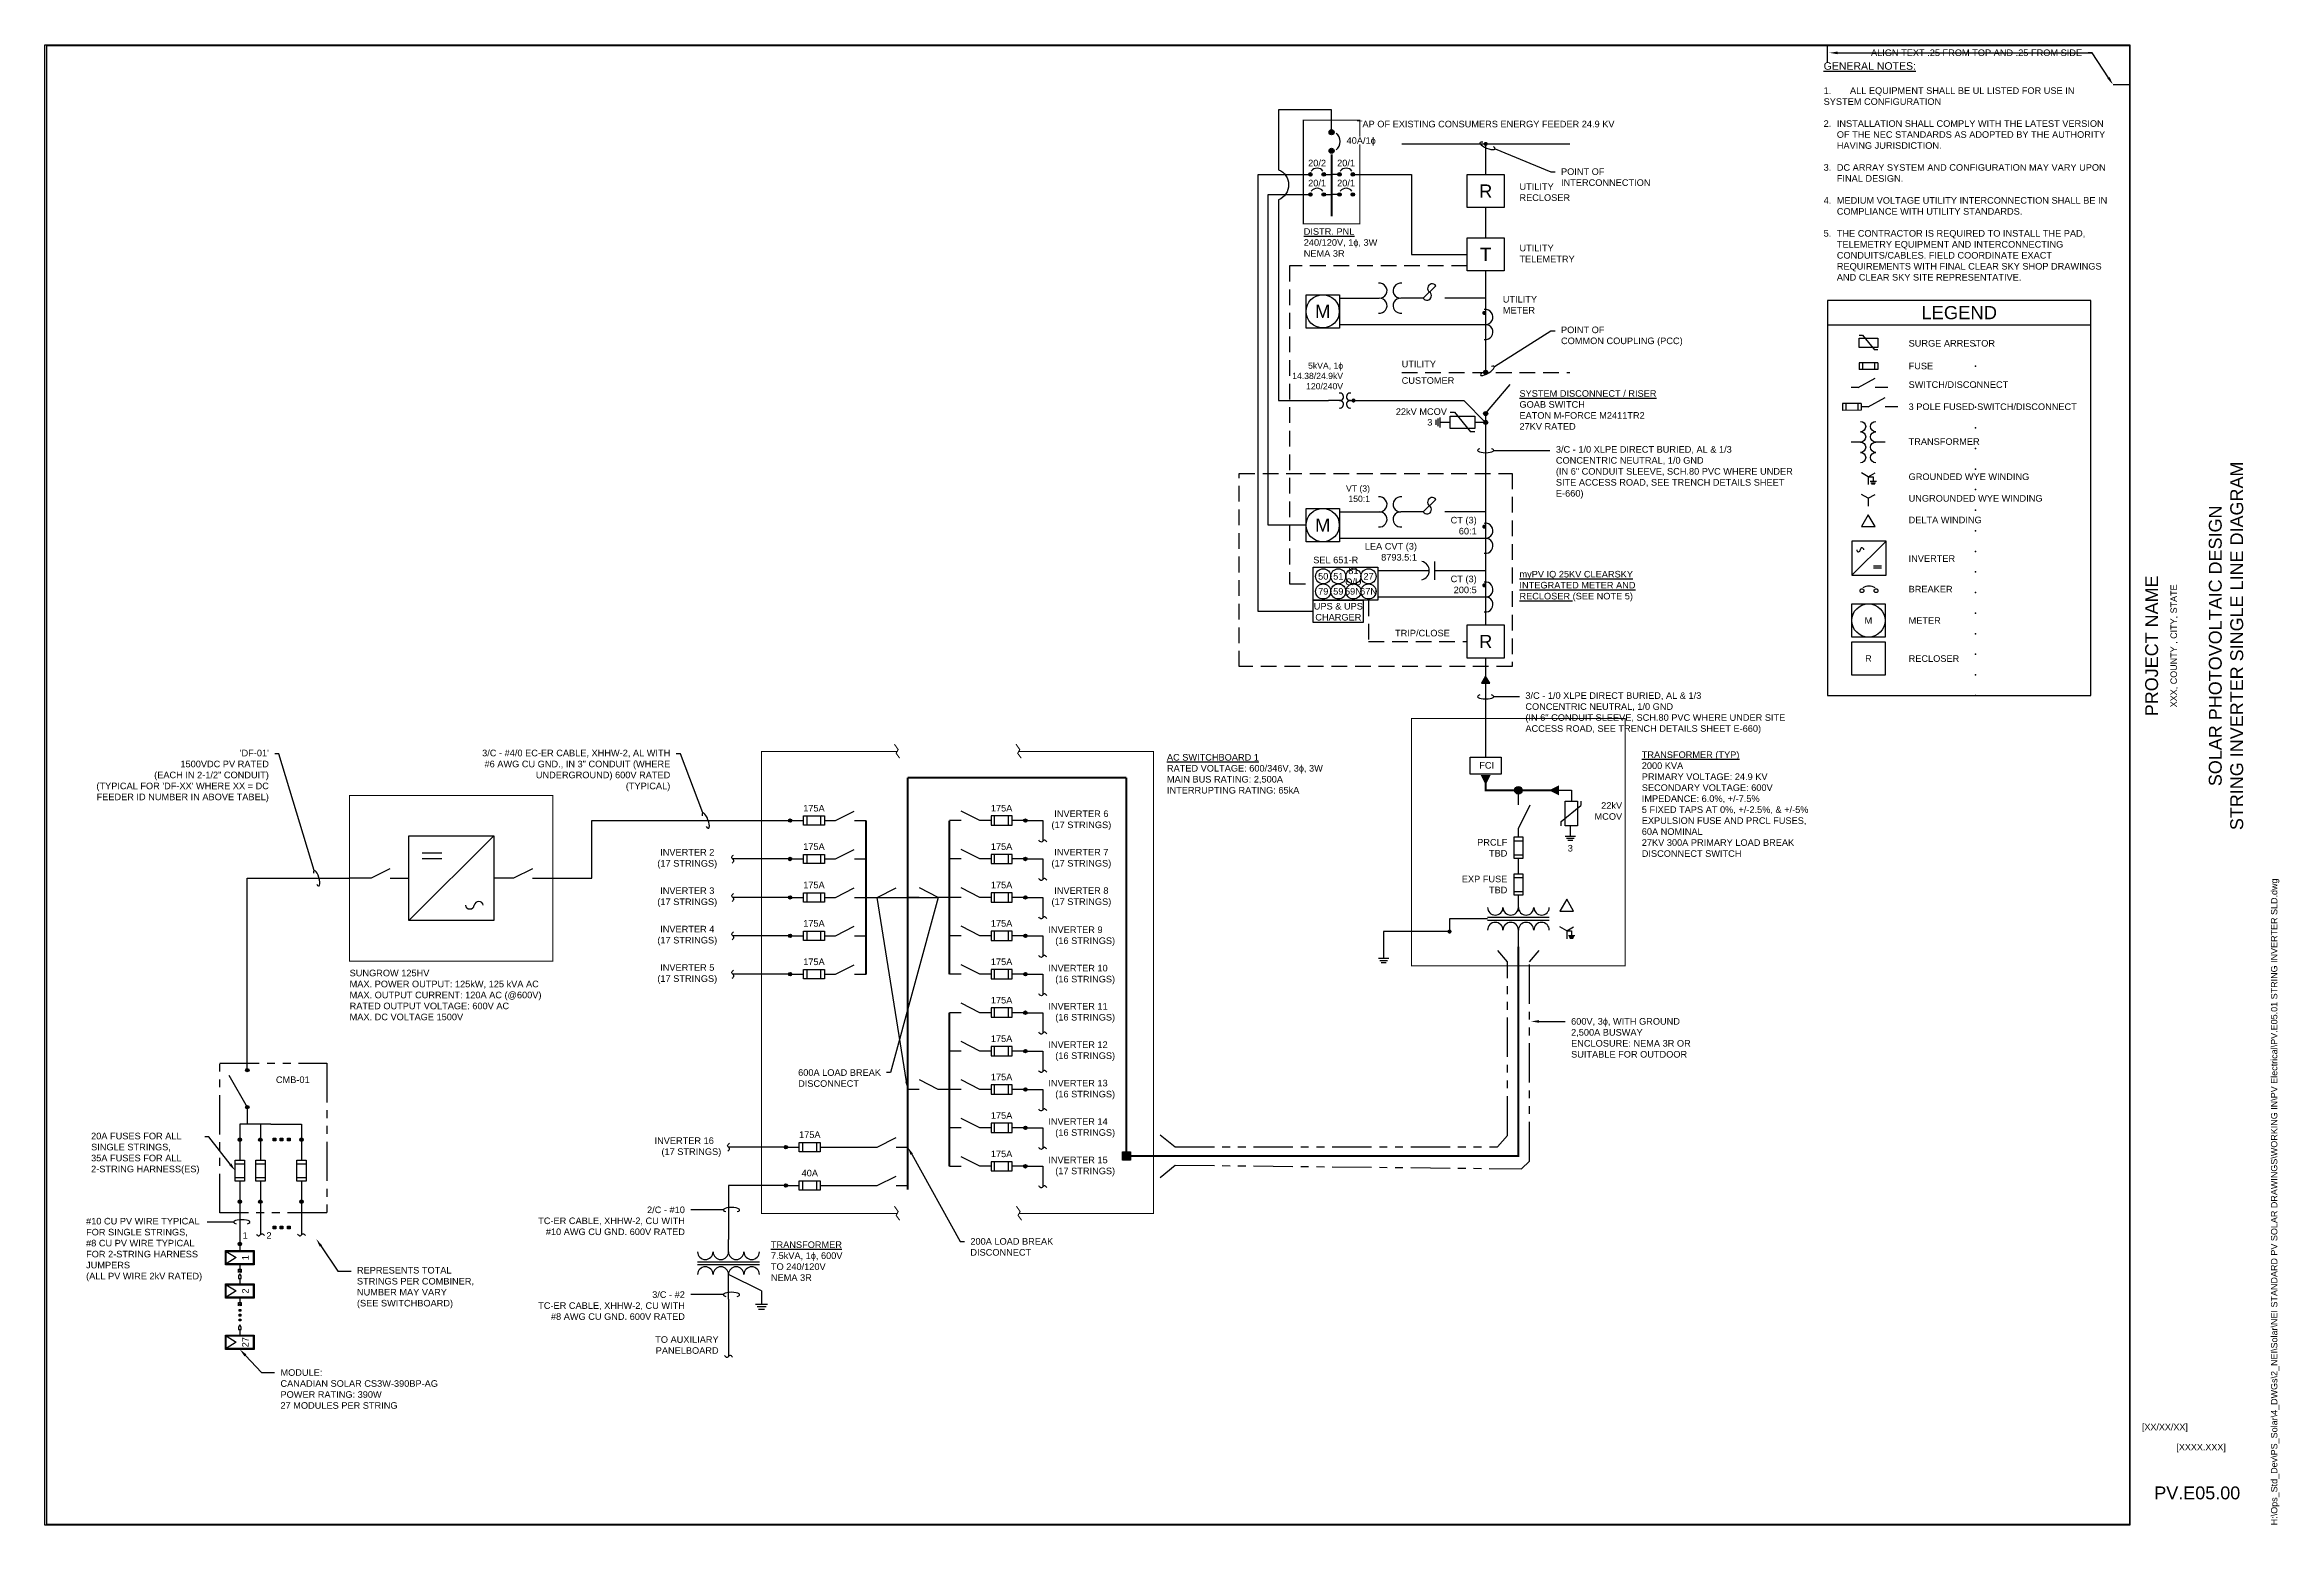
# Paper-space layout 'PV.E05.01 STRING INVERTER SLD' of a CAD drawing. Extents: x 0 to 34.7, y 0 to 23.
# The model-space entities are those that its viewports show. They can reach past a viewport. Long polylines and large blocks are cut down to what shows.
import ezdxf
from ezdxf import colors
from ezdxf.entities.mleader import LeaderData, LeaderLine
from ezdxf.enums import TextEntityAlignment as Align
from ezdxf.math import Vec2, Vec3

# ---------------------------------------------------------------- set-up
doc = ezdxf.new("R2010")
doc.units = 0
doc.header["$MEASUREMENT"] = 0
doc.linetypes.add('DASHED2', pattern=[0.375, 0.25, -0.125])
doc.linetypes.add('PHANTOM2', pattern=[1.25, 0.625, -0.125, 0.125, -0.125, 0.125, -0.125])
for name, color, linetype in [('E-1LIN', 4, 'Continuous'), ('E-1LIN-CABL-OH', 4, 'Continuous'), ('E-1LIN-DC-FUSE-355', 170, 'Continuous'), ('E-1LIN-EQPM-COMB-ENCL', 8, 'PHANTOM2'), ('E-1LIN-EQPM-ENCL', 8, 'PHANTOM2'), ('E-1LIN-FUSE', 170, 'Continuous'), ('E-ARRAY-MODULE', 170, 'Continuous'), ('E-TEXT', 7, 'Continuous'), ('G-ANNO-TEXT', 1, 'Continuous'), ('G-ANNO-TTBL', 1, 'Continuous'), ('G-ANNO-TTLB', 165, 'Continuous')]:
    doc.layers.add(name, color=color, linetype=linetype)
doc.layers.add('G-NPLT', color=67, linetype='Continuous', plot=False)
doc.layers.add('VP', color=31, linetype='Continuous', plot=False)
doc.styles.add('NEI-A', font='arial.ttf')

psp = doc.layouts.new('PV.E05.01 STRING INVERTER SLD')

# ---------------------------------------------------------------- texts
at = {"layer": 'G-ANNO-TTBL', "style": 'NEI-A'}
psp.add_text('XXX, COUNTY , CITY, STATE', height=0.1, rotation=90, dxfattribs=at).set_placement((33.097, 13.668), align=Align.MIDDLE)
at = {"layer": 'G-ANNO-TTBL', "char_height": 0.2, "attachment_point": 5, "rotation": 90, "style": 'NEI-A'}
for s, insert in [('SOLAR PHOTOVOLTAIC DESIGN\\PSTRING INVERTER SINGLE LINE DIAGRAM', (33.903, 13.668)), ('PROJECT NAME', (32.747, 13.668))]:
    psp.add_mtext_dynamic_manual_height_columns(s, width=7.8846, gutter_width=0.5, heights=[0], dxfattribs=dict(at, insert=insert))
at = {"layer": 'G-ANNO-TTBL', "style": 'NEI-A'}
for s, width, insert, char_height, attachment_point in [('[XX/XX/XX]', 0.85482, (32.595, 1.513), 0.1, 4), ('[XXXX.XXX]', 0.85482, (33.515, 1.2), 0.1, 5), ('PV.E05.00', 1.7218, (33.455, 0.502), 0.2, 5)]:
    psp.add_mtext_dynamic_manual_height_columns(s, width=width, gutter_width=0.5, heights=[0], dxfattribs=dict(at, insert=insert, char_height=char_height, attachment_point=attachment_point))
at = {"layer": 'G-NPLT', "insert": (34.6, 0), "char_height": 0.1, "width": 13.97168, "attachment_point": 1, "rotation": 90, "style": 'NEI-A'}
psp.add_mtext('H:\\\\Ops_Std_Dev\\\\PS_Solar\\\\4_DWGs\\\\2_NEI\\\\Solar\\\\NEI STANDARD PV SOLAR DRAWINGS\\\\WORKING IN\\\\PV Electrical\\\\PV.E05.01 STRING INVERTER SLD.dwg', dxfattribs=at)

msp = doc.modelspace()

# ---------------------------------------------------------------- texts
at = {"layer": 'G-ANNO-TEXT', "char_height": 0.1, "style": 'NEI-A'}
for s, width, gutter_width, insert, attachment_point in [('{\\H1.14286x;\\LGENERAL NOTES:\\l\\P\\P\\pi-0.2,l0.2,t0.2;}1.^IALL EQUIPMENT SHALL BE UL LISTED FOR USE IN SYSTEM CONFIGURATION\\P\\pi0,l0,tz;\\P\\pi-0.2,l0.2,t0.2;2.^IINSTALLATION SHALL COMPLY WITH THE LATEST VERSION OF THE NEC STANDARDS AS ADOPTED BY THE AUTHORITY HAVING JURISDICTION.\\P\\pi0,l0,tz;\\P\\pi-0.2,l0.2,t0.2;{\\A1;3.^IDC ARRAY SYSTEM AND CONFIGURATION MAY VARY UPON FINAL DESIGN.\\P\\pi0,l0,tz;\\P\\pi-0.2,l0.2,t0.2;4.^IMEDIUM VOLTAGE UTILITY INTERCONNECTION SHALL BE IN COMPLIANCE WITH UTILITY STANDARDS.\\P\\pi0,l0,tz;\\P\\pi-0.2,l0.2,t0.2;5.^ITHE CONTRACTOR IS REQUIRED TO INSTALL THE PAD, TELEMETRY EQUIPMENT AND INTERCONNECTING CONDUITS/CABLES. FIELD COORDINATE EXACT REQUIREMENTS WITH FINAL CLEAR SKY SHOP DRAWINGS AND CLEAR SKY SITE REPRESENTATIVE.}', 4.37916, 0.937, (50.267, 88.861), 1), ('3', 0.27673, 0.469, (44.288, 83.394), 5), ('{\\LAC SWITCHBOARD 1\\P}RATED VOLTAGE: 600/346V, 3ɸ, 3W\\PMAIN BUS RATING: 2,500A\\PINTERRUPTING RATING: 65kA', 2.94221, 0.469, (40.297, 78.359), 1), ('FCI', 0.22603, 1, (45.039, 78.237), 1), ('PRCLF ^JTBD', 0.49511, 0.469, (45.465, 76.935), 6), ('3', 0.27673, 0.469, (46.421, 76.928), 5), ('EXP FUSE^JTBD', 0.74876, 0.469, (45.465, 76.378), 6), ('INVERTER 9\\P\\pi0.105;(16 STRINGS)', 0.99968, 0.469, (38.497, 75.593), 4), ('SUNGROW 125HV\\PMAX. POWER OUTPUT: 125kW, 125 kVA AC\\PMAX. OUTPUT CURRENT: 120A AC (@600V)\\PRATED OUTPUT VOLTAGE: 600V AC\\PMAX. DC VOLTAGE 1500V', 3.32207, 0.469, (27.889, 75.084), 1), ('INVERTER 10\\P\\pi0.105;(16 STRINGS)', 0.99968, 0.469, (38.497, 75.01), 4), ('INVERTER 11\\P\\pi0.105;(16 STRINGS)', 0.99968, 0.469, (38.497, 74.431), 4), ('INVERTER 12\\P\\pi0.105;(16 STRINGS)', 0.99968, 0.469, (38.497, 73.848), 4), ('INVERTER 13\\P\\pi0.105;(16 STRINGS)', 0.99968, 0.469, (38.497, 73.264), 4), ('INVERTER 14\\P\\pi0.105;(16 STRINGS)', 0.99968, 0.469, (38.497, 72.681), 4), ('INVERTER 16\\P\\pi0.105;(17 STRINGS)', 0.99968, 0.469, (32.518, 72.391), 4), ('INVERTER 15\\P\\pi0.105;(17 STRINGS)', 0.99968, 0.469, (38.497, 72.098), 4), ('TO AUXILIARY PANELBOARD', 0.99968, 0.469, (33.491, 69.386), 6)]:
    msp.add_mtext_dynamic_manual_height_columns(s, width=width, gutter_width=gutter_width, heights=[0], dxfattribs=dict(at, insert=insert, attachment_point=attachment_point))
for s, insert, width, attachment_point, line_spacing_factor in [('TAP OF EXISTING CONSUMERS ENERGY FEEDER 24.9 KV', (45.136, 87.871), 3.7124, 8, 1.233504), ('INVERTER 6 (17 STRINGS)', (38.998, 77.502), 1.00107, 2, 1.010232), ('INVERTER 2 (17 STRINGS)', (33.015, 76.917), 1.00107, 2, 1.010232), ('INVERTER 7 (17 STRINGS)', (38.998, 76.919), 1.00107, 2, 1.010232), ('INVERTER 3\\P(17 STRINGS)', (33.015, 76.334), 1.00107, 2, 1.010232), ('INVERTER 8 (17 STRINGS)', (38.998, 76.336), 1.00107, 2, 1.010232), ('INVERTER 4 (17 STRINGS)', (33.015, 75.751), 1.00107, 2, 1.010232), ('INVERTER 5 (17 STRINGS)', (33.015, 75.168), 1.00107, 2, 1.010232)]:
    msp.add_mtext(s, dxfattribs=dict(at, insert=insert, width=width, attachment_point=attachment_point, line_spacing_factor=line_spacing_factor))
at = {"layer": 'G-ANNO-TEXT', "style": 'NEI-A'}
for s, insert, char_height, width, attachment_point in [('20/2', (42.577, 87.279), 0.1, 0.27325, 8), ('20/1', (43.017, 87.279), 0.1, 0.27325, 8), ('20/1', (42.577, 86.975), 0.1, 0.27325, 8), ('20/1', (43.017, 86.975), 0.1, 0.27325, 8), ('R', (45.136, 86.905), 0.2, 0.10952, 5), ('UTILITY \\PRECLOSER', (45.649, 86.888), 0.1, 1.86505, 4), ('{\\LDISTR. PNL\\P}240/120V, 1ɸ, 3W\\PNEMA 3R', (42.374, 86.341), 0.1, 1.22188, 1), ('T', (45.136, 85.944), 0.2, 0.10952, 5), ('UTILITY \\PTELEMETRY', (45.649, 85.957), 0.1, 1.86505, 4), ('M', (42.662, 85.079), 0.2, 0.10952, 5), ('UTILITY \\PMETER', (45.396, 85.179), 0.1, 1.86505, 4), ('SURGE ARRESTOR', (51.557, 84.644), 0.1, 1.43426, 1), ('5kVA, 1ɸ\\P14.38/24.9kV\\P120/240V', (42.971, 83.894), 0.0938, 1.86505, 9), ('UTILITY', (43.861, 84.278), 0.1, 1.86505, 4), ('FUSE', (51.557, 84.3), 0.1, 0.40049, 1), ('CUSTOMER', (43.861, 84.028), 0.1, 1.86505, 4), ('{\\LSYSTEM DISCONNECT / RISER\\P}GOAB SWITCH\\PEATON M-FORCE M2411TR2\\P27KV RATED', (45.649, 83.582), 0.1, 2.34722, 4), ('SWITCH/DISCONNECT', (51.557, 84.017), 0.1, 1.65366, 1), ('\\A1;22kV MCOV', (44.548, 83.556), 0.1, 1.86505, 6), ('3 POLE FUSED SWITCH/DISCONNECT', (51.557, 83.681), 0.1, 3.06347, 1), ('TRANSFORMER', (51.557, 83.152), 0.1, 1.17935, 1), ('VT (3)\\P150:1', (43.38, 82.185), 0.0938, 1.86505, 9), ('GROUNDED WYE WINDING', (51.557, 82.618), 0.1, 2.01395, 1), ('UNGROUNDED WYE WINDING', (51.557, 82.29), 0.1, 2.75239, 1), ('M', (42.662, 81.834), 0.2, 0.10952, 5), ('CT (3)\\P60:1', (45, 81.825), 0.1, 1.86505, 6), ('DELTA WINDING', (51.557, 81.962), 0.1, 1.9447, 1), ('LEA CVT (3)\\P8793.5:1', (44.093, 81.294), 0.1, 1.86505, 9), ('SEL 651-R', (42.518, 81.253), 0.1, 1.86505, 7), ('50', (42.67, 81.056), 0.1, 0.10952, 5), ('51', (42.899, 81.056), 0.1, 0.10952, 5), ('81\\PO/U', (43.128, 81.056), 0.1, 0.10952, 5), ('27', (43.358, 81.056), 0.1, 0.10952, 5), ('{\\LmyPV IQ 25KV CLEARSKY INTEGRATED METER AND RECLOSER} (SEE NOTE 5)', (45.649, 80.907), 0.1, 2.41931, 4), ('INVERTER', (51.557, 81.376), 0.1, 0.77189, 1), ('79', (42.67, 80.827), 0.1, 0.10952, 5), ('59', (42.899, 80.827), 0.1, 0.10952, 5), ('59N', (43.128, 80.827), 0.1, 0.10952, 5), ('67N', (43.358, 80.827), 0.1, 0.10952, 5), ('\\A1;CT (3)\\P200:5', (45, 80.933), 0.1, 1.86505, 6), ('BREAKER', (51.557, 80.912), 0.1, 0.72958, 1), ('UPS & UPS CHARGER', (42.899, 80.518), 0.1, 0.85422, 5), ('M', (50.947, 80.385), 0.1, 0.10952, 5), ('METER', (51.557, 80.435), 0.1, 0.72958, 1), ('\\A1;TRIP/CLOSE', (44.591, 80.143), 0.1, 1.86505, 9), ('R', (45.136, 80.067), 0.2, 0.10952, 5), ('R', (50.947, 79.809), 0.1, 0.10952, 5), ('RECLOSER', (51.557, 79.858), 0.1, 0.72958, 1), ('{\\LTRANSFORMER (TYP)\\P}2000 KVA\\PPRIMARY VOLTAGE: 24.9 KV\\PSECONDARY VOLTAGE: 600V\\PIMPEDANCE: 6.0%, +/-7.5%\\P5 FIXED TAPS AT 0%, +/-2.5%, & +/-5%\\PEXPULSION FUSE AND PRCL FUSES, 60A NOMINAL\\P27KV 300A PRIMARY LOAD BREAK DISCONNECT SWITCH', (47.506, 78.398), 0.1, 2.76315, 1), ('175A', (34.938, 77.485), 0.1, 0.31641, 8), ('175A', (37.787, 77.485), 0.1, 0.31641, 8), ('\\A1;22kV MCOV', (47.208, 77.493), 0.1, 0.5334, 6), ('175A', (34.938, 76.902), 0.1, 0.31641, 8), ('175A', (37.787, 76.902), 0.1, 0.31641, 8), ('175A', (34.938, 76.319), 0.1, 0.31641, 8), ('175A', (37.787, 76.319), 0.1, 0.31641, 8), ('175A', (34.938, 75.736), 0.1, 0.31641, 8), ('175A', (37.787, 75.736), 0.1, 0.31641, 8), ('175A', (34.938, 75.153), 0.1, 0.31641, 8), ('175A', (37.787, 75.153), 0.1, 0.31641, 8), ('175A', (37.787, 74.57), 0.1, 0.31641, 8), ('175A', (37.787, 73.986), 0.1, 0.31641, 8), ('175A', (37.787, 73.403), 0.1, 0.31641, 8), ('175A', (34.875, 72.528), 0.1, 0.31641, 8), ('175A', (37.787, 72.82), 0.1, 0.31641, 8), ('175A', (37.787, 72.237), 0.1, 0.31641, 8), ('40A', (34.875, 71.945), 0.1, 0.31641, 8), ('{\\LTRANSFORMER\\P}7.5kVA, 1ɸ, 600V\\PTO 240/120V\\PNEMA 3R', (34.285, 70.659), 0.1, 1.50037, 4)]:
    msp.add_mtext(s, dxfattribs=dict(at, insert=insert, char_height=char_height, width=width, attachment_point=attachment_point))

# ---------------------------------------------------------------- blocks, each defined once
blk = doc.blocks.new('Equipment Callout Arrowhead')
at = {"color": 0}
blk.add_ellipse((0, 0), major_axis=(0.99, 0), ratio=0.28679, start_param=-0.799881, end_param=3.941473, dxfattribs=at)
blk = doc.blocks.new('_None')
blk = doc.blocks.new('A$C4f8bfd34')
at = {"start_tangent": (-0.889861, -0.85957), "end_tangent": (-0.954311, -0.827045)}
blk.add_spline([(0.008, 0.062), (-0.017, 0.022), (0.014, -0.02), (-0.014, -0.06)], degree=3, dxfattribs=at)
blk = doc.blocks.new('A$C842ad1d9')
for points in [[(-0.469, -0.151), (0.469, -0.151)], [(-0.469, -0.194), (0.469, -0.194)]]:
    blk.add_lwpolyline(points)
for centre, start, end in [((-0.352, 0), 180, 0), ((-0.117, 0), 180, 0), ((0.117, 0), 180, 0), ((0.352, 0), 180, 0), ((-0.352, -0.345), 0, 180), ((-0.117, -0.345), 0, 180), ((0.117, -0.345), 0, 180), ((0.352, -0.345), 0, 180)]:
    blk.add_arc(centre, 0.117, start, end)
blk = doc.blocks.new('*U8')
blk.add_lwpolyline([(-2, -5.995), (2, -5.995), (2, 0), (-2, 0)], close=True)
blk.add_lwpolyline([(-2, -0.37), (2, -0.37)])
at = {"layer": 'G-NPLT'}
for p in [(0.25, -0.6825), (0.25, -0.995), (0.25, -1.3075), (0.25, -1.62), (0.25, -1.9325), (0.25, -2.245), (0.25, -2.5575), (0.25, -2.87), (0.25, -3.1825), (0.25, -3.495), (0.25, -3.8075), (0.25, -4.12), (0.25, -4.4325), (0.25, -4.745), (0.25, -5.0575), (0.25, -5.37), (0.25, -5.6825), (0.25, -5.995)]:
    blk.add_point(p, dxfattribs=at)
at = {"layer": 'G-ANNO-TEXT', "insert": (0, -0.185), "char_height": 0.2, "attachment_point": 5, "style": 'NEI-A'}
blk.add_mtext_dynamic_manual_height_columns('LEGEND', width=3.607448, gutter_width=0.625, heights=[0], dxfattribs=at)

# ---------------------------------------------------------------- hatches: boundary and pattern name
at = {"layer": 'E-1LIN'}
h = msp.add_hatch(color=256, dxfattribs=at)
h.dxf.hatch_style = 1
edge = h.paths.add_edge_path()
edge.add_arc((42.797, 87.797), 0.038, 0, 360)
h = msp.add_hatch(color=256, dxfattribs=at)
h.dxf.hatch_style = 1
edge = h.paths.add_edge_path()
edge.add_arc((42.797, 87.516), 0.038, 0, 360)
at = {"layer": 'E-1LIN', "linetype": 'Continuous'}
h = msp.add_hatch(color=256, dxfattribs=at)
h.dxf.hatch_style = 1
edge = h.paths.add_edge_path()
edge.add_arc((42.475, 87.157), 0.0274, 0, 360)
h = msp.add_hatch(color=256, dxfattribs=at)
h.dxf.hatch_style = 1
edge = h.paths.add_edge_path()
edge.add_arc((42.475, 86.853), 0.0274, 0, 360)
at = {"layer": 'E-1LIN'}
h = msp.add_hatch(color=256, dxfattribs=at)
h.dxf.hatch_style = 1
edge = h.paths.add_edge_path()
edge.add_arc((42.678, 87.157), 0.0274, 0, 360)
h = msp.add_hatch(color=256, dxfattribs=at)
h.dxf.hatch_style = 1
edge = h.paths.add_edge_path()
edge.add_arc((42.678, 86.853), 0.0274, 0, 360)
h = msp.add_hatch(color=256, dxfattribs=at)
h.dxf.hatch_style = 1
edge = h.paths.add_edge_path()
edge.add_arc((42.917, 87.157), 0.0274, 0, 360)
h = msp.add_hatch(color=256, dxfattribs=at)
h.dxf.hatch_style = 1
edge = h.paths.add_edge_path()
edge.add_arc((42.917, 86.853), 0.0274, 0, 360)
at = {"layer": 'E-1LIN', "linetype": 'Continuous'}
h = msp.add_hatch(color=256, dxfattribs=at)
h.dxf.hatch_style = 1
edge = h.paths.add_edge_path()
edge.add_arc((43.119, 87.157), 0.0274, 0, 360)
h = msp.add_hatch(color=256, dxfattribs=at)
h.dxf.hatch_style = 1
edge = h.paths.add_edge_path()
edge.add_arc((43.119, 86.853), 0.0274, 0, 360)
at = {"layer": 'E-1LIN'}
h = msp.add_hatch(color=256, dxfattribs=at)
h.dxf.hatch_style = 1
h.paths.add_polyline_path([(45.136, 79.542), (45.074, 79.434), (45.199, 79.434)])
at = {"layer": 'E-1LIN', "transparency": 33554687}
h = msp.add_hatch(color=256, dxfattribs=at)
h.dxf.hatch_style = 1
h.paths.add_polyline_path([(45.691, 77.808, 1), (45.575, 77.808, 1)])
at = {"layer": 'E-1LIN'}
h = msp.add_hatch(color=256, dxfattribs=at)
h.dxf.hatch_style = 1
h.paths.add_polyline_path([(34.576, 77.322, 1), (34.576, 77.375, 1)])
h = msp.add_hatch(color=256, dxfattribs=at)
h.dxf.hatch_style = 1
h.paths.add_polyline_path([(38.148, 77.322, -1), (38.148, 77.375, -1)])
h = msp.add_hatch(color=256, dxfattribs=at)
h.dxf.hatch_style = 1
h.paths.add_polyline_path([(34.576, 76.739, 1), (34.576, 76.791, 1)])
h = msp.add_hatch(color=256, dxfattribs=at)
h.dxf.hatch_style = 1
h.paths.add_polyline_path([(38.148, 76.739, -1), (38.148, 76.791, -1)])
h = msp.add_hatch(color=256, dxfattribs=at)
h.dxf.hatch_style = 1
h.paths.add_polyline_path([(34.576, 76.156, 1), (34.576, 76.208, 1)])
h = msp.add_hatch(color=256, dxfattribs=at)
h.dxf.hatch_style = 1
h.paths.add_polyline_path([(38.148, 76.156, -1), (38.148, 76.208, -1)])
h = msp.add_hatch(color=256, dxfattribs=at)
h.dxf.hatch_style = 1
h.paths.add_polyline_path([(34.576, 75.573, 1), (34.576, 75.625, 1)])
h = msp.add_hatch(color=256, dxfattribs=at)
h.dxf.hatch_style = 1
h.paths.add_polyline_path([(38.148, 75.573, -1), (38.148, 75.625, -1)])
h = msp.add_hatch(color=256, dxfattribs=at)
h.dxf.hatch_style = 1
h.paths.add_polyline_path([(34.576, 74.989, 1), (34.576, 75.042, 1)])
h = msp.add_hatch(color=256, dxfattribs=at)
h.dxf.hatch_style = 1
h.paths.add_polyline_path([(38.148, 74.989, -1), (38.148, 75.042, -1)])
h = msp.add_hatch(color=256, dxfattribs=at)
h.dxf.hatch_style = 1
h.paths.add_polyline_path([(38.148, 74.406, -1), (38.148, 74.459, -1)])
h = msp.add_hatch(color=256, dxfattribs=at)
h.dxf.hatch_style = 1
h.paths.add_polyline_path([(38.148, 73.823, -1), (38.148, 73.875, -1)])
h = msp.add_hatch(color=256, dxfattribs=at)
h.dxf.hatch_style = 1
h.paths.add_polyline_path([(38.148, 73.24, -1), (38.148, 73.292, -1)])
h = msp.add_hatch(color=256, dxfattribs=at)
h.dxf.hatch_style = 1
h.paths.add_polyline_path([(38.148, 72.657, -1), (38.148, 72.709, -1)])
h = msp.add_hatch(color=256, dxfattribs=at)
h.dxf.hatch_style = 1
h.paths.add_polyline_path([(34.513, 72.365, 1), (34.513, 72.417, 1)])
h = msp.add_hatch(color=256, dxfattribs=at)
h.dxf.hatch_style = 1
h.paths.add_polyline_path([(39.62, 72.317), (39.62, 72.193), (39.743, 72.193), (39.743, 72.317)])
h = msp.add_hatch(color=256, dxfattribs=at)
h.dxf.hatch_style = 1
h.paths.add_polyline_path([(38.148, 72.073, -1), (38.148, 72.126, -1)])
h = msp.add_hatch(color=256, dxfattribs=at)
h.dxf.hatch_style = 1
h.paths.add_polyline_path([(34.513, 71.782, 1), (34.513, 71.834, 1)])

# ---------------------------------------------------------------- linework, layer by layer
for p, q in [((42.915, 85.279), (43.521, 85.279)), ((44.187, 85.279), (43.847, 85.279)), ((44.187, 85.279), (44.38, 85.466)), ((45.136, 85.279), (44.516, 85.279)), ((45.136, 85.185), (45.136, 85.185)), ((42.915, 84.879), (45.136, 84.879)), ((45.136, 84.153), (45.136, 84.153)), ((45.136, 83.527), (45.509, 83.97)), ((44.187, 82.034), (44.38, 82.221)), ((42.915, 82.034), (43.521, 82.034)), ((44.187, 82.034), (43.847, 82.034)), ((45.136, 82.034), (44.516, 82.034)), ((45.136, 81.94), (45.136, 81.94)), ((42.915, 81.634), (45.136, 81.634)), ((43.5, 81.143), (44.278, 81.143)), ((44.358, 81.283), (44.358, 81.002)), ((44.358, 81.143), (45.136, 81.143)), ((43.5, 80.743), (45.129, 80.743)), ((45.136, 79.542), (45.136, 78.31)), ((46.345, 77.114), (46.498, 77.114)), ((46.364, 77.08), (46.479, 77.08)), ((46.381, 77.049), (46.458, 77.049)), ((46.421, 77.268), (46.421, 77.114)), ((43.587, 75.413), (43.587, 75.259)), ((46.392, 75.604), (46.488, 75.604)), ((46.404, 75.583), (46.476, 75.583)), ((46.415, 75.564), (46.463, 75.564)), ((43.511, 75.259), (43.664, 75.259)), ((43.53, 75.225), (43.644, 75.225)), ((43.547, 75.194), (43.624, 75.194))]:
    msp.add_line(p, q, dxfattribs=at)
at = {"layer": 'E-1LIN', "linetype": 'DASHED2'}
for p, q in [((43.358, 80.692), (43.358, 80.067)), ((43.358, 80.067), (44.854, 80.067))]:
    msp.add_line(p, q, dxfattribs=at)
at = {"layer": 'E-1LIN', "const_width": 0.0312}
for points in [[(42.797, 87.46), (42.797, 86.521)], [(45.136, 78.039), (45.136, 77.808), (46.129, 77.808)]]:
    msp.add_lwpolyline(points, dxfattribs=at)
at = {"layer": 'E-1LIN', "linetype": 'ByBlock'}
for points in [[(42.705, 87.157), (42.782, 87.157)], [(42.705, 86.853), (42.782, 86.853)], [(42.889, 87.157), (42.813, 87.157)], [(42.889, 86.853), (42.813, 86.853)]]:
    msp.add_lwpolyline(points, dxfattribs=at)
at = {"layer": 'E-1LIN'}
for points in [[(44.854, 87.158), (45.419, 87.158), (45.419, 86.653), (44.854, 86.653)], [(44.854, 86.196), (45.419, 86.196), (45.419, 85.692), (44.854, 85.692)], [(42.41, 85.331), (42.915, 85.331), (42.915, 84.826), (42.41, 84.826)], [(42.41, 82.086), (42.915, 82.086), (42.915, 81.582), (42.41, 81.582)], [(42.518, 81.194), (43.5, 81.194), (43.5, 80.692), (42.518, 80.692)], [(42.518, 80.692), (43.274, 80.692), (43.274, 80.355), (42.518, 80.355)], [(44.854, 80.319), (45.419, 80.319), (45.419, 79.814), (44.854, 79.814)], [(44.902, 78.31), (45.371, 78.31), (45.371, 78.053), (44.902, 78.053)], [(46.343, 77.643), (46.531, 77.643), (46.531, 77.268), (46.343, 77.268)], [(28.788, 77.118), (30.076, 77.118), (30.076, 75.829), (28.788, 75.829)], [(39.62, 72.317), (39.743, 72.317), (39.743, 72.193), (39.62, 72.193)]]:
    msp.add_lwpolyline(points, close=True, dxfattribs=at)
at = {"layer": 'E-1LIN', "const_width": 0.0307}
for points in [[(45.099, 85.055, 1), (45.13, 85.055, 1)], [(45.121, 84.153, 1), (45.152, 84.153, 1)], [(45.121, 83.527, 1), (45.152, 83.527, 1)], [(45.099, 81.81, 1), (45.13, 81.81, 1)], [(45.099, 80.919, 1), (45.13, 80.919, 1)]]:
    msp.add_lwpolyline(points, format="xyb", close=True, dxfattribs=at)
at = {"layer": 'E-1LIN', "linetype": 'DASHED2'}
msp.add_lwpolyline([(41.393, 82.619), (45.539, 82.619), (45.539, 82.619), (45.539, 82.619), (45.539, 79.685), (41.393, 79.685)], close=True, dxfattribs=at)
at = {"layer": 'E-1LIN'}
for points in [[(45.136, 79.542), (45.074, 79.434), (45.199, 79.434), (45.136, 79.542)], [(46.248, 77.808), (46.437, 77.808), (46.437, 77.643)], [(46.281, 77.333), (46.581, 77.578)], [(46.581, 77.643), (46.581, 77.578)], [(30.077, 77.118), (28.786, 75.829)], [(30.974, 76.473), (31.566, 76.473), (31.566, 77.348), (34.576, 77.348)], [(38.148, 77.348), (38.411, 77.348), (38.411, 77.036)], [(46.281, 77.268), (46.281, 77.333)], [(28.988, 76.86), (29.288, 76.86)], [(28.988, 76.772), (29.288, 76.772)], [(34.576, 76.765), (33.704, 76.765)], [(38.148, 76.765), (38.411, 76.765), (38.411, 76.453)], [(45.633, 76.536), (45.633, 76.777)], [(28.501, 76.618), (28.216, 76.474), (27.889, 76.474)], [(28.503, 76.474), (28.788, 76.474)], [(30.663, 76.618), (30.378, 76.474), (30.076, 76.474)], [(30.665, 76.473), (30.974, 76.473)], [(34.576, 76.182), (33.704, 76.182)], [(38.148, 76.182), (38.411, 76.182), (38.411, 75.87)], [(45.633, 75.973), (45.633, 76.22)], [(46.263, 75.975), (46.47, 75.975), (46.367, 76.153), (46.263, 75.975)], [(45.164, 75.859), (44.587, 75.859), (44.587, 75.663), (43.587, 75.663), (43.587, 75.413)], [(45.164, 75.88), (46.102, 75.88)], [(45.164, 75.837), (46.102, 75.837)], [(45.633, 75.142), (45.633, 75.686)], [(46.367, 75.674), (46.263, 75.733)], [(46.367, 75.674), (46.47, 75.733)], [(46.367, 75.674), (46.367, 75.555)], [(46.367, 75.674), (46.44, 75.674), (46.44, 75.604)], [(34.576, 75.599), (33.704, 75.599)], [(38.148, 75.599), (38.411, 75.599), (38.411, 75.286)], [(34.576, 75.016), (33.704, 75.016)], [(38.148, 75.016), (38.411, 75.016), (38.411, 74.703)], [(38.148, 74.432), (38.411, 74.432), (38.411, 74.12)], [(38.148, 73.849), (38.411, 73.849), (38.411, 73.537)], [(38.148, 73.266), (38.411, 73.266), (38.411, 72.954)], [(38.148, 72.683), (38.411, 72.683), (38.411, 72.371)], [(34.513, 72.391), (33.641, 72.391)], [(38.148, 72.1), (38.411, 72.1), (38.411, 71.787)], [(34.513, 71.808), (33.641, 71.808), (33.641, 70.991)], [(33.641, 70.802), (33.641, 70.991)], [(33.641, 70.084), (33.641, 70.457)], [(34.142, 70.209), (33.641, 70.457)], [(33.641, 70.084), (33.641, 69.211)], [(34.051, 70.009), (34.234, 70.009)], [(34.074, 69.969), (34.211, 69.969)], [(34.094, 69.932), (34.186, 69.932)], [(34.142, 70.209), (34.142, 70.009)]]:
    msp.add_lwpolyline(points, dxfattribs=at)
at = {"layer": 'E-1LIN', "transparency": 33554687}
for points in [[(45.136, 78.039, 0.15, 0, 0), (45.136, 77.889, 0, 0, 0)], [(46.248, 77.808, 0.15, 0, 0), (46.098, 77.808, 0, 0, 0)]]:
    msp.add_lwpolyline(points, format="xyseb", dxfattribs=at)
at = {"layer": 'E-1LIN', "const_width": 0.0312, "flags": 128}
for points in [[(36.362, 78), (36.362, 71.747)], [(39.681, 78), (36.362, 78)], [(39.681, 72.317), (39.681, 78)], [(35.729, 77.348), (35.729, 75.015)], [(36.995, 77.348), (36.995, 75.015)], [(39.743, 72.255), (45.633, 72.255), (45.633, 75.436)], [(36.995, 74.432), (36.995, 72.099)]]:
    msp.add_lwpolyline(points, dxfattribs=at)
at = {"layer": 'E-1LIN', "flags": 128}
for points in [[(45.633, 77.588), (45.633, 77.808)], [(35.096, 77.348), (35.267, 77.348), (35.551, 77.493)], [(37.628, 77.348), (37.458, 77.348), (37.173, 77.493)], [(45.633, 77.094), (45.633, 77.23), (45.814, 77.586)], [(34.576, 77.348), (34.78, 77.348)], [(35.554, 77.348), (35.729, 77.348)], [(37.171, 77.348), (36.995, 77.348)], [(38.148, 77.348), (37.945, 77.348)], [(34.576, 76.765), (34.78, 76.765)], [(35.096, 76.765), (35.267, 76.765), (35.551, 76.91)], [(35.554, 76.765), (35.729, 76.765)], [(37.171, 76.765), (36.995, 76.765)], [(37.628, 76.765), (37.458, 76.765), (37.173, 76.91)], [(38.148, 76.765), (37.945, 76.765)], [(34.576, 76.182), (34.78, 76.182)], [(35.096, 76.182), (35.267, 76.182), (35.551, 76.326)], [(35.554, 76.182), (35.729, 76.182)], [(35.729, 76.182), (35.9, 76.182), (36.184, 76.326)], [(36.187, 76.181), (36.362, 76.181)], [(36.538, 76.181), (36.362, 76.181)], [(36.995, 76.182), (36.825, 76.182), (36.54, 76.326)], [(37.171, 76.182), (36.995, 76.182)], [(37.628, 76.182), (37.458, 76.182), (37.173, 76.326)], [(38.148, 76.182), (37.945, 76.182)], [(35.096, 75.599), (35.267, 75.599), (35.551, 75.743)], [(37.628, 75.599), (37.458, 75.599), (37.173, 75.743)], [(34.576, 75.599), (34.78, 75.599)], [(35.554, 75.598), (35.729, 75.598)], [(37.171, 75.598), (36.995, 75.598)], [(38.148, 75.599), (37.945, 75.599)], [(34.576, 75.016), (34.78, 75.016)], [(35.096, 75.016), (35.267, 75.016), (35.551, 75.16)], [(35.554, 75.015), (35.729, 75.015)], [(37.171, 75.015), (36.995, 75.015)], [(37.628, 75.016), (37.458, 75.016), (37.173, 75.16)], [(38.148, 75.016), (37.945, 75.016)], [(37.171, 74.432), (36.995, 74.432)], [(37.628, 74.432), (37.458, 74.432), (37.173, 74.577)], [(38.148, 74.432), (37.945, 74.432)], [(37.628, 73.849), (37.458, 73.849), (37.173, 73.994)], [(37.171, 73.849), (36.995, 73.849)], [(38.148, 73.849), (37.945, 73.849)], [(36.995, 73.266), (36.825, 73.266), (36.54, 73.41)], [(37.628, 73.266), (37.458, 73.266), (37.173, 73.41)], [(36.538, 73.265), (36.362, 73.265)], [(37.171, 73.266), (36.995, 73.266)], [(38.148, 73.266), (37.945, 73.266)], [(37.171, 72.682), (36.995, 72.682)], [(37.628, 72.683), (37.458, 72.683), (37.173, 72.827)], [(38.148, 72.683), (37.945, 72.683)], [(34.513, 72.391), (34.716, 72.391)], [(35.033, 72.391), (35.9, 72.391), (36.184, 72.536)], [(36.187, 72.391), (36.362, 72.391)], [(35.033, 71.808), (35.9, 71.808), (36.184, 71.952)], [(37.171, 72.099), (36.995, 72.099)], [(37.628, 72.1), (37.458, 72.1), (37.173, 72.244)], [(38.148, 72.1), (37.945, 72.1)], [(34.513, 71.808), (34.716, 71.808)], [(36.187, 71.808), (36.362, 71.808)]]:
    msp.add_lwpolyline(points, dxfattribs=at)
at = {"layer": 'E-1LIN', "linetype": 'Continuous'}
for centre, radius in [((42.797, 87.797), 0.038), ((42.797, 87.516), 0.038), ((42.475, 87.157), 0.0274), ((42.475, 86.853), 0.0274), ((42.678, 87.157), 0.0274), ((42.678, 86.853), 0.0274), ((42.917, 87.157), 0.0274), ((42.917, 86.853), 0.0274), ((43.119, 87.157), 0.0274), ((43.119, 86.853), 0.0274)]:
    msp.add_circle(centre, radius, dxfattribs=at)
at = {"layer": 'E-1LIN'}
for centre, radius in [((42.662, 85.079), 0.252), ((45.136, 84.153), 0.0307), ((45.136, 83.527), 0.0307), ((42.662, 81.834), 0.252), ((42.67, 81.056), 0.115), ((42.899, 81.056), 0.115), ((43.128, 81.056), 0.115), ((43.358, 81.056), 0.115), ((42.67, 80.827), 0.115), ((42.899, 80.827), 0.115), ((43.128, 80.827), 0.115), ((43.358, 80.827), 0.115), ((34.576, 77.348), 0.0262), ((38.148, 77.348), 0.0262), ((34.576, 76.765), 0.0262), ((38.148, 76.765), 0.0262), ((34.576, 76.182), 0.0262), ((38.148, 76.182), 0.0262), ((34.576, 75.599), 0.0262), ((38.148, 75.599), 0.0262), ((34.576, 75.016), 0.0262), ((38.148, 75.016), 0.0262), ((38.148, 74.432), 0.0262), ((38.148, 73.849), 0.0262), ((38.148, 73.266), 0.0262), ((38.148, 72.683), 0.0262), ((34.513, 72.391), 0.0262), ((38.148, 72.1), 0.0262), ((34.513, 71.808), 0.0262)]:
    msp.add_circle(centre, radius, dxfattribs=at)
at = {"layer": 'E-1LIN', "transparency": 33554687}
msp.add_circle((45.633, 77.808), 0.0581, dxfattribs=at)
at = {"layer": 'E-1LIN'}
for centre, radius, start, end in [((42.772, 87.657), 0.156, 307.3589, 52.6411), ((42.577, 87.143), 0.109, 35.5426, 144.4574), ((43.017, 87.143), 0.109, 35.5426, 144.4574), ((42.577, 86.839), 0.109, 35.5426, 144.4574), ((43.017, 86.839), 0.109, 35.5426, 144.4574), ((43.525, 85.392), 0.114, 268.2018, 99.3299), ((43.844, 85.392), 0.114, 80.6701, 271.7982), ((44.323, 85.428), 0.0686, 33.3499, 234.7371), ((43.525, 85.165), 0.114, 260.6701, 91.7982), ((43.844, 85.165), 0.114, 88.2018, 279.3299), ((44.244, 85.316), 0.0686, 213.1181, 54.9689), ((45.133, 84.992), 0.114, 268.2018, 99.3299), ((45.133, 84.765), 0.114, 260.6701, 91.7982), ((43.525, 82.148), 0.114, 268.2018, 99.3299), ((43.844, 82.148), 0.114, 80.6701, 271.7982), ((44.244, 82.071), 0.0686, 213.1181, 54.9689), ((44.323, 82.184), 0.0686, 33.3499, 234.7371), ((43.525, 81.92), 0.114, 260.6701, 91.7982), ((43.844, 81.92), 0.114, 88.2018, 279.3299), ((45.133, 81.748), 0.114, 268.2018, 99.3299), ((45.133, 81.52), 0.114, 260.6701, 91.7982), ((44.138, 81.143), 0.141, 282.0434, 77.9566), ((45.133, 80.856), 0.114, 268.2018, 99.3299), ((45.133, 80.629), 0.114, 260.6701, 91.7982), ((29.714, 76.076), 0.0694, 190.5662, 349.4338), ((29.85, 76.05), 0.0694, 10.5662, 169.4338), ((45.282, 76.031), 0.117, 180, 0), ((45.516, 76.031), 0.117, 180, 0), ((45.75, 76.031), 0.117, 180, 0), ((45.985, 76.031), 0.117, 180, 0), ((45.282, 75.686), 0.117, 0, 180), ((45.516, 75.686), 0.117, 0, 180), ((45.75, 75.686), 0.117, 0, 180), ((45.985, 75.686), 0.117, 0, 180)]:
    msp.add_arc(centre, radius, start, end, dxfattribs=at)
at = {"layer": 'E-1LIN-CABL-OH'}
for p, q in [((43.861, 87.621), (46.412, 87.621)), ((45.136, 87.621), (45.136, 87.158)), ((45.136, 86.653), (45.136, 86.196)), ((45.136, 85.692), (45.136, 84.153)), ((42.919, 83.725), (42.749, 83.725)), ((44.442, 83.469), (44.442, 83.316)), ((45.136, 83.527), (45.136, 80.319)), ((44.378, 83.433), (44.378, 83.356)), ((44.408, 83.45), (44.408, 83.335)), ((44.597, 83.392), (44.442, 83.392)), ((45.136, 79.814), (45.136, 79.542))]:
    msp.add_line(p, q, dxfattribs=at)
msp.add_lwpolyline([(42.797, 87.797), (42.797, 88.139), (41.992, 88.139), (41.992, 87.229, -0.666993), (41.992, 86.772), (41.992, 83.725), (42.749, 83.725)], format="xyb", dxfattribs=at)
at = {"layer": 'E-1LIN-CABL-OH', "const_width": 0.0307}
for points in [[(45.121, 87.621, 1), (45.152, 87.621, 1)], [(43.113, 83.725, 1), (43.144, 83.725, 1)], [(45.121, 83.392, 1), (45.152, 83.392, 1)], [(44.572, 75.663, 1), (44.603, 75.663, 1)]]:
    msp.add_lwpolyline(points, format="xyb", close=True, dxfattribs=at)
at = {"layer": 'E-1LIN-CABL-OH'}
for points in [[(42.518, 80.523), (41.683, 80.523), (41.683, 87.157), (42.467, 87.157)], [(42.41, 81.834), (41.835, 81.834), (41.835, 86.853), (42.467, 86.853)], [(43.11, 87.157), (44.012, 87.157), (44.012, 85.944), (44.854, 85.944)], [(43.082, 83.725), (43.129, 83.725)], [(43.129, 83.725), (44.804, 83.725), (45.136, 83.392)], [(44.597, 83.549), (44.662, 83.549)], [(44.662, 83.549), (44.906, 83.248)], [(44.972, 83.248), (44.906, 83.248)], [(45.136, 83.392), (44.972, 83.392)]]:
    msp.add_lwpolyline(points, dxfattribs=at)
at = {"layer": 'E-1LIN-CABL-OH', "linetype": 'DASHED2'}
msp.add_lwpolyline([(44.854, 85.77), (42.16, 85.77), (42.16, 80.943), (42.518, 80.943)], dxfattribs=at)
at = {"layer": 'E-1LIN-CABL-OH'}
msp.add_lwpolyline([(44.972, 83.486), (44.972, 83.299), (44.597, 83.299), (44.597, 83.486)], close=True, dxfattribs=at)
msp.add_circle((45.136, 83.392), 0.0307, dxfattribs=at)
for centre, start, end in [((42.92, 83.782), 268.2018, 99.3299), ((43.08, 83.782), 80.6701, 271.7982), ((42.92, 83.668), 260.6701, 91.7982), ((43.08, 83.668), 88.2018, 279.3299)]:
    msp.add_arc(centre, 0.0569, start, end, dxfattribs=at)
at = {"layer": 'E-1LIN-EQPM-ENCL', "const_width": 0.0156}
for points in [[(42.368, 87.98), (43.227, 87.98), (43.227, 86.406), (42.368, 86.406)], [(44.01, 78.898), (47.256, 78.898), (47.256, 75.142), (44.01, 75.142)], [(27.889, 77.731), (30.974, 77.731), (30.974, 75.216), (27.889, 75.216)]]:
    msp.add_lwpolyline(points, close=True, dxfattribs=at)
for points in [[(36.202, 71.383), (34.143, 71.383), (34.143, 78.398), (36.202, 78.398)], [(36.159, 78.509), (36.217, 78.426), (36.186, 78.37), (36.24, 78.295)], [(38.005, 78.509), (38.063, 78.426), (38.031, 78.37), (38.085, 78.295)], [(38.053, 71.383), (40.092, 71.383), (40.092, 78.398), (38.047, 78.398)], [(36.159, 71.495), (36.217, 71.412), (36.186, 71.355), (36.24, 71.28)], [(38.011, 71.495), (38.069, 71.412), (38.037, 71.355), (38.091, 71.28)]]:
    msp.add_lwpolyline(points, dxfattribs=at)
at = {"layer": 'E-1LIN-EQPM-ENCL'}
for points in [[(40.192, 72.579), (40.421, 72.393), (45.318, 72.393), (45.468, 72.568), (45.468, 75.203), (45.319, 75.374)], [(40.192, 71.931), (40.421, 72.118), (45.681, 72.062), (45.799, 72.179), (45.799, 75.203), (45.947, 75.374)]]:
    msp.add_lwpolyline(points, dxfattribs=at)
at = {"layer": 'E-1LIN-FUSE'}
for points in [[(34.78, 77.278), (34.78, 77.419), (35.096, 77.419), (35.096, 77.278)], [(37.945, 77.278), (37.945, 77.419), (37.628, 77.419), (37.628, 77.278)], [(45.563, 76.777), (45.703, 76.777), (45.703, 77.094), (45.563, 77.094)], [(34.78, 76.695), (34.78, 76.835), (35.096, 76.835), (35.096, 76.695)], [(37.945, 76.695), (37.945, 76.835), (37.628, 76.835), (37.628, 76.695)], [(45.563, 76.22), (45.703, 76.22), (45.703, 76.536), (45.563, 76.536)], [(34.78, 76.112), (34.78, 76.252), (35.096, 76.252), (35.096, 76.112)], [(37.945, 76.112), (37.945, 76.252), (37.628, 76.252), (37.628, 76.112)], [(34.78, 75.528), (34.78, 75.669), (35.096, 75.669), (35.096, 75.528)], [(37.945, 75.528), (37.945, 75.669), (37.628, 75.669), (37.628, 75.528)], [(34.78, 74.945), (34.78, 75.086), (35.096, 75.086), (35.096, 74.945)], [(37.945, 74.945), (37.945, 75.086), (37.628, 75.086), (37.628, 74.945)], [(37.945, 74.362), (37.945, 74.503), (37.628, 74.503), (37.628, 74.362)], [(37.945, 73.779), (37.945, 73.92), (37.628, 73.92), (37.628, 73.779)], [(37.945, 73.196), (37.945, 73.336), (37.628, 73.336), (37.628, 73.196)], [(37.945, 72.613), (37.945, 72.753), (37.628, 72.753), (37.628, 72.613)], [(34.716, 72.321), (34.716, 72.461), (35.033, 72.461), (35.033, 72.321)], [(37.945, 72.029), (37.945, 72.17), (37.628, 72.17), (37.628, 72.029)], [(34.716, 71.738), (34.716, 71.878), (35.033, 71.878), (35.033, 71.738)]]:
    msp.add_lwpolyline(points, close=True, dxfattribs=at)
for points in [[(34.833, 77.278), (34.833, 77.419)], [(35.044, 77.278), (35.044, 77.419)], [(37.681, 77.278), (37.681, 77.419)], [(37.892, 77.278), (37.892, 77.419)], [(45.563, 77.041), (45.703, 77.041)], [(34.833, 76.695), (34.833, 76.835)], [(35.044, 76.695), (35.044, 76.835)], [(37.681, 76.695), (37.681, 76.835)], [(37.892, 76.695), (37.892, 76.835)], [(45.563, 76.83), (45.703, 76.83)], [(45.563, 76.484), (45.703, 76.484)], [(34.833, 76.112), (34.833, 76.252)], [(35.044, 76.112), (35.044, 76.252)], [(37.681, 76.112), (37.681, 76.252)], [(37.892, 76.112), (37.892, 76.252)], [(45.563, 76.273), (45.703, 76.273)], [(34.833, 75.528), (34.833, 75.669)], [(35.044, 75.528), (35.044, 75.669)], [(37.681, 75.528), (37.681, 75.669)], [(37.892, 75.528), (37.892, 75.669)], [(34.833, 74.945), (34.833, 75.086)], [(35.044, 74.945), (35.044, 75.086)], [(37.681, 74.945), (37.681, 75.086)], [(37.892, 74.945), (37.892, 75.086)], [(37.681, 74.362), (37.681, 74.503)], [(37.892, 74.362), (37.892, 74.503)], [(37.681, 73.779), (37.681, 73.92)], [(37.892, 73.779), (37.892, 73.92)], [(37.681, 73.196), (37.681, 73.336)], [(37.892, 73.196), (37.892, 73.336)], [(37.681, 72.613), (37.681, 72.753)], [(37.892, 72.613), (37.892, 72.753)], [(34.769, 72.321), (34.769, 72.461)], [(34.98, 72.321), (34.98, 72.461)], [(37.681, 72.029), (37.681, 72.17)], [(37.892, 72.029), (37.892, 72.17)], [(34.769, 71.738), (34.769, 71.878)], [(34.98, 71.738), (34.98, 71.878)]]:
    msp.add_lwpolyline(points, dxfattribs=at)
at = {"layer": 'E-TEXT', "linetype": 'DASHED2'}
msp.add_line((43.861, 84.153), (46.412, 84.153), dxfattribs=at)
at = {"layer": 'E-TEXT'}
for points in [[(50.323, 89.114), (50.323, 88.864)], [(54.913, 88.52), (54.663, 88.52)]]:
    msp.add_lwpolyline(points, dxfattribs=at)
at = {"layer": 'G-ANNO-TTLB'}
for p, q in [((51.089, 84.299), (50.806, 84.298)), ((50.806, 84.298), (50.806, 84.196)), ((51.09, 84.197), (50.806, 84.196)), ((50.857, 84.298), (50.857, 84.196)), ((51.038, 84.299), (51.039, 84.197)), ((51.089, 84.299), (51.09, 84.197)), ((50.838, 83.679), (50.555, 83.678)), ((50.555, 83.678), (50.555, 83.576)), ((50.839, 83.577), (50.555, 83.576)), ((50.606, 83.678), (50.606, 83.576)), ((50.787, 83.679), (50.788, 83.577)), ((50.838, 83.679), (50.839, 83.577)), ((50.971, 82.499), (51.067, 82.499)), ((50.983, 82.478), (51.055, 82.478)), ((50.994, 82.459), (51.042, 82.459)), ((51.214, 81.591), (50.697, 81.072)), ((51.023, 81.218), (51.143, 81.218)), ((51.023, 81.183), (51.143, 81.183))]:
    msp.add_line(p, q, dxfattribs=at)
for points in [[(50.808, 84.719), (50.857, 84.719)], [(50.857, 84.719), (51.041, 84.494)], [(51.089, 84.494), (51.041, 84.494)], [(50.791, 83.921), (50.687, 83.921)], [(50.791, 83.921), (51.047, 84.062)], [(51.242, 83.922), (51.048, 83.922)], [(50.943, 83.628), (50.839, 83.627)], [(50.943, 83.628), (51.199, 83.769)], [(51.394, 83.628), (51.2, 83.628)], [(50.827, 83.094), (50.683, 83.094)], [(51.201, 83.094), (51.058, 83.094)], [(50.945, 82.569), (50.842, 82.628)], [(50.945, 82.569), (51.048, 82.628)], [(50.945, 82.569), (50.945, 82.45)], [(50.945, 82.569), (51.019, 82.569), (51.019, 82.499)], [(50.945, 82.241), (50.842, 82.3)], [(50.945, 82.241), (51.048, 82.3)], [(50.945, 82.241), (50.945, 82.122)], [(50.842, 81.811), (51.048, 81.811), (50.945, 81.989), (50.842, 81.811)]]:
    msp.add_lwpolyline(points, dxfattribs=at)
for points in [[(51.089, 84.672), (51.089, 84.531), (50.808, 84.531), (50.808, 84.672)], [(50.697, 81.072), (51.214, 81.072), (51.214, 81.591), (50.697, 81.591)], [(50.695, 80.638), (51.2, 80.638), (51.2, 80.133), (50.695, 80.133)], [(50.695, 80.061), (51.2, 80.061), (51.2, 79.556), (50.695, 79.556)]]:
    msp.add_lwpolyline(points, close=True, dxfattribs=at)
for points in [[(50.827, 83.408, -1), (50.827, 83.251, -1), (50.827, 83.094, -1), (50.827, 82.937, -1), (50.827, 82.78)], [(51.058, 82.78, -1), (51.058, 82.937, -1), (51.058, 83.094, -1), (51.058, 83.251, -1), (51.058, 83.408)]]:
    msp.add_lwpolyline(points, format="xyb", dxfattribs=at)
for centre, radius in [((50.849, 80.838), 0.0287), ((51.062, 80.838), 0.0287), ((50.947, 80.385), 0.252)]:
    msp.add_circle(centre, radius, dxfattribs=at)
for centre, radius, start, end in [((50.798, 81.456), 0.0295, 175.5528, 263.6686), ((50.789, 81.461), 0.0343, 279.6093, 356.3954), ((50.853, 81.461), 0.0295, 96.3314, 184.4472), ((50.844, 81.456), 0.0343, 3.6046, 80.3907), ((50.956, 80.736), 0.172, 57.1187, 122.8813)]:
    msp.add_arc(centre, radius, start, end, dxfattribs=at)

# ---------------------------------------------------------------- block references
at = {"layer": 'E-1LIN'}
for p, rotation in [((38.411, 77.036), 270), ((33.704, 76.765), 180), ((38.411, 76.453), 270), ((33.704, 76.182), 180), ((33.704, 75.599), 180), ((38.411, 75.87), 270), ((33.704, 75.016), 180), ((38.411, 75.286), 270), ((38.411, 74.703), 270), ((38.411, 74.12), 270), ((38.411, 73.537), 270), ((38.411, 72.954), 270), ((33.641, 72.391), 180), ((38.411, 72.371), 270), ((38.411, 71.787), 270), ((33.641, 69.211), 270)]:
    msp.add_blockref('A$C4f8bfd34', p, dxfattribs=dict(at, rotation=rotation))
msp.add_blockref('A$C842ad1d9', (33.641, 70.802), dxfattribs=at)
at = {"layer": 'G-ANNO-TEXT'}
msp.add_blockref('*U8', (52.325, 85.243), dxfattribs=at)

msp.set_redraw_order([(e.dxf.handle, doc.entitydb.next_handle()) for e in msp.query("TEXT MTEXT ATTDEF DIMENSION ARC_DIMENSION")])  # texts and dimensions are drawn at this point

# ---------------------------------------------------------------- leaders
at = {"layer": 'G-ANNO-TEXT'}
ml = msp.add_multileader_mtext('Standard', dxfattribs=at)
ml.set_content('POINT OF \\PINTERCONNECTION', color=256, style='NEI-A')
ml.set_leader_properties()
ml.set_arrow_properties(name='Equipment Callout Arrowhead')
ml.build(insert=Vec2(0, 0))
ml.multileader.update_dxf_attribs({"dogleg_length": 0.0625, "arrow_head_size": 0.125})
ctx = ml.context
ctx.base_point, ctx.char_height, ctx.arrow_head_size, ctx.landing_gap_size, ctx.plane_origin = Vec3(46.19, 87.199), 0.1, 0.125, 0.09, Vec3(45.142, 90.531)
notes = []
notes.append((ctx, [(0, (1, 1, 0), (46.127, 87.199), (1, 0), 0.0625, [(0, [(45.163, 87.591)], 0, [])])]))
ctx.mtext.insert, ctx.mtext.flow_direction = Vec3(46.28, 87.25), 5
ml = msp.add_multileader_mtext('Standard', dxfattribs=at)
ml.set_content('POINT OF \\PCOMMON COUPLING (PCC)', color=256, style='NEI-A')
ml.set_leader_properties()
ml.set_arrow_properties(name='Equipment Callout Arrowhead')
ml.build(insert=Vec2(0, 0))
ml.multileader.update_dxf_attribs({"dogleg_length": 0.0625, "arrow_head_size": 0.125})
ctx = ml.context
ctx.base_point, ctx.char_height, ctx.arrow_head_size, ctx.landing_gap_size, ctx.plane_origin = Vec3(46.19, 84.783), 0.1, 0.125, 0.09, Vec3(45.142, 88.115)
notes.append((ctx, [(0, (1, 1, 0), (46.127, 84.783), (1, 0), 0.0625, [(0, [(45.163, 84.175)], 0, [])])]))
ctx.mtext.insert, ctx.mtext.flow_direction = Vec3(46.28, 84.848), 5
ml = msp.add_multileader_mtext('Standard', dxfattribs=at)
ml.set_content('\\A1;3/C - 1/0 XLPE DIRECT BURIED, AL & 1/3\\PCONCENTRIC NEUTRAL, 1/0 GND\\P(IN 6" CONDUIT SLEEVE, SCH.80 PVC WHERE UNDER SITE ACCESS ROAD, SEE TRENCH DETAILS SHEET E-660)', color=256, style='NEI-A')
ml.set_leader_properties()
ml.set_arrow_properties(name='Equipment Callout Arrowhead')
ml.build(insert=Vec2(0, 0))
ml.multileader.update_dxf_attribs({"dogleg_length": 0.0625, "arrow_head_size": 0.125})
ctx = ml.context
ctx.base_point, ctx.char_height, ctx.arrow_head_size, ctx.landing_gap_size, ctx.plane_origin = Vec3(46.112, 82.968), 0.1, 0.125, 0.09, Vec3(36.579, 83.528)
notes.append((ctx, [(0, (1, 1, 0), (46.05, 82.968), (1, 0), 0.0625, [(0, [(45.136, 82.968)], 0, [])])]))
ctx.mtext.insert, ctx.mtext.width, ctx.mtext.flow_direction = Vec3(46.202, 83.033), 3.82758, 5
ml = msp.add_multileader_mtext('Standard', dxfattribs=at)
ml.set_content('\\A1;3/C - 1/0 XLPE DIRECT BURIED, AL & 1/3\\PCONCENTRIC NEUTRAL, 1/0 GND\\P(IN 6" CONDUIT SLEEVE, SCH.80 PVC WHERE UNDER SITE ACCESS ROAD, SEE TRENCH DETAILS SHEET E-660)', color=256, style='NEI-A')
ml.set_leader_properties()
ml.set_arrow_properties(name='Equipment Callout Arrowhead')
ml.build(insert=Vec2(0, 0))
ml.multileader.update_dxf_attribs({"dogleg_length": 0.36, "arrow_head_size": 0.125})
ctx = ml.context
ctx.base_point, ctx.char_height, ctx.arrow_head_size, ctx.landing_gap_size, ctx.plane_origin = Vec3(45.649, 79.231), 0.1, 0.125, 0.09, Vec3(36.579, 79.791)
notes.append((ctx, [(0, (1, 1, 0), (45.554, 79.231), (1, 0), 0.0954, [(0, [(45.136, 79.231)], 0, [])])]))
ctx.mtext.insert, ctx.mtext.width, ctx.mtext.flow_direction = Vec3(45.739, 79.296), 4.31023, 5
ml = msp.add_multileader_mtext('Standard', dxfattribs=at)
ml.set_content('\\A1;\'DF-01\'\\P1500VDC PV RATED\\P(EACH IN 2-1/2" CONDUIT)\\P(TYPICAL FOR \'DF-XX\' WHERE XX = DC FEEDER ID NUMBER IN ABOVE TABEL)', color=256, style='NEI-A')
ml.set_leader_properties()
ml.set_arrow_properties(name='Equipment Callout Arrowhead')
ml.build(insert=Vec2(0, 0))
ml.multileader.update_dxf_attribs({"dogleg_length": 0.0625, "arrow_head_size": 0.125})
ctx = ml.context
ctx.base_point, ctx.char_height, ctx.arrow_head_size, ctx.landing_gap_size, ctx.plane_origin = Vec3(23.968, 78.36), 0.1, 0.125, 0.09, Vec3(17.322, 77.033)
ctx.text_align_type = 2
notes.append((ctx, [(1, (1, 1, 0), (26.815, 78.36), (-1, 0), 0.0625, [(0, [(27.388, 76.473)], 0, [])])]))
ctx.mtext.insert, ctx.mtext.width, ctx.mtext.alignment, ctx.mtext.flow_direction = Vec3(26.663, 78.424), 2.8599, 3, 5
ml = msp.add_multileader_mtext('Standard', dxfattribs=at)
ml.set_content('\\A1;3/C - #4/0 EC-ER CABLE, XHHW-2, AL WITH\\P#6 AWG CU GND., IN 3" CONDUIT (WHERE UNDERGROUND) 600V RATED\\P(TYPICAL)', color=256, style='NEI-A')
ml.set_leader_properties()
ml.set_arrow_properties(name='Equipment Callout Arrowhead')
ml.build(insert=Vec2(0, 0))
ml.multileader.update_dxf_attribs({"dogleg_length": 0.0625, "arrow_head_size": 0.125})
ctx = ml.context
ctx.base_point, ctx.char_height, ctx.arrow_head_size, ctx.landing_gap_size, ctx.plane_origin = Vec3(29.828, 78.36), 0.1, 0.125, 0.09, Vec3(23.416, 77.033)
ctx.text_align_type = 2
notes.append((ctx, [(1, (1, 1, 0), (32.91, 78.36), (-1, 0), 0.0625, [(0, [(33.296, 77.348)], 0, [])])]))
ctx.mtext.insert, ctx.mtext.width, ctx.mtext.alignment, ctx.mtext.flow_direction = Vec3(32.757, 78.424), 3.34182, 3, 5
ml = msp.add_multileader_mtext('Standard', dxfattribs=at)
ml.set_content('600A LOAD BREAK \\PDISCONNECT', color=256, style='NEI-A')
ml.set_leader_properties()
ml.build(insert=Vec2(0, 0))
ml.multileader.update_dxf_attribs({"dogleg_length": 0.0625, "arrow_head_size": 0.125})
ctx = ml.context
ctx.base_point, ctx.char_height, ctx.arrow_head_size, ctx.landing_gap_size, ctx.plane_origin = Vec3(34.608, 73.522), 0.1, 0.125, 0.09, Vec3(25.763, 72.43)
notes.append((ctx, [(1, (1, 1, 0), (36.102, 73.522), (-1, 0), 0.0625, [(2, [(36.362, 73.265), (35.9, 76.182), (36.825, 76.182)], 0, [])])]))
ctx.mtext.insert, ctx.mtext.width, ctx.mtext.flow_direction = Vec3(34.698, 73.573), 1.37695, 5
ml = msp.add_multileader_mtext('Standard', dxfattribs=at)
ml.set_content('600V, 3ɸ, WITH GROUND\\P2,500A BUSWAY\\PENCLOSURE: NEMA 3R OR SUITABLE FOR OUTDOOR', color=256, style='NEI-A')
ml.set_leader_properties()
ml.build(insert=Vec2(0, 0))
ml.multileader.update_dxf_attribs({"dogleg_length": 0.0625, "arrow_head_size": 0.125})
ctx = ml.context
ctx.base_point, ctx.char_height, ctx.arrow_head_size, ctx.landing_gap_size, ctx.plane_origin = Vec3(46.343, 74.299), 0.1, 0.125, 0.09, Vec3(36.809, 72.774)
notes.append((ctx, [(0, (1, 1, 0), (46.28, 74.299), (1, 0), 0.0625, [(0, [(45.823, 74.299)], 0, [])])]))
ctx.mtext.insert, ctx.mtext.width, ctx.mtext.flow_direction = Vec3(46.433, 74.35), 2.06544, 5
ml = msp.add_multileader_mtext('Standard', dxfattribs=at)
ml.set_content('CMB-01', color=256, style='NEI-A')
ml.set_leader_properties()
ml.set_arrow_properties(name='NONE')
ml.build(insert=Vec2(0, 0))
ml.multileader.update_dxf_attribs({"text_right_attachment_type": 2, "dogleg_length": 0.1, "arrow_head_size": 0.125})
ctx = ml.context
ctx.base_point, ctx.char_height, ctx.arrow_head_size, ctx.landing_gap_size, ctx.plane_origin = Vec3(26.68, 73.413), 0.1, 0.125, 0.09, Vec3(25.089, 71.97)
ctx.right_attachment = 2
notes.append((ctx, [(0, (0, 0, 0), (0, 0), (1, 0), 1, [])]))
ctx.mtext.insert, ctx.mtext.flow_direction = Vec3(26.77, 73.464), 5
ctx.mtext.has_bg_fill, ctx.mtext.bg_color, ctx.mtext.bg_scale_factor, ctx.mtext.bg_transparency, ctx.mtext.use_window_bg_color = 1, -1027028792, 1.5, 0, 1
ml = msp.add_multileader_mtext('Standard', dxfattribs=at)
ml.set_content('200A LOAD BREAK \\PDISCONNECT', color=256, style='NEI-A')
ml.set_leader_properties()
ml.build(insert=Vec2(0, 0))
ml.multileader.update_dxf_attribs({"dogleg_length": 0.0625, "arrow_head_size": 0.125})
ctx = ml.context
ctx.base_point, ctx.char_height, ctx.arrow_head_size, ctx.landing_gap_size, ctx.plane_origin = Vec3(37.223, 70.959), 0.1, 0.125, 0.09, Vec3(28.989, 69.512)
notes.append((ctx, [(0, (1, 1, 0), (37.16, 70.959), (1, 0), 0.0625, [(0, [(36.362, 72.391)], 0, [])])]))
ctx.mtext.insert, ctx.mtext.width, ctx.mtext.flow_direction = Vec3(37.313, 71.01), 1.37695, 5
ml = msp.add_multileader_mtext('Standard', dxfattribs=at)
ml.set_content('\\A1;2/C - #10\\PTC-ER CABLE, XHHW-2, CU WITH\\P#10 AWG CU GND. 600V RATED', color=256, style='NEI-A')
ml.set_leader_properties()
ml.set_arrow_properties(name='Equipment Callout Arrowhead')
ml.build(insert=Vec2(0, 0))
ml.multileader.update_dxf_attribs({"dogleg_length": 0.36, "arrow_head_size": 0.125})
ctx = ml.context
ctx.base_point, ctx.char_height, ctx.arrow_head_size, ctx.landing_gap_size, ctx.plane_origin = Vec3(30.676, 71.438), 0.1, 0.125, 0.09, Vec3(23.729, 70.111)
ctx.text_align_type = 2
notes.append((ctx, [(1, (1, 1, 0), (33.223, 71.438), (-1, 0), 0.154, [(0, [(33.687, 71.438)], 0, [])])]))
ctx.mtext.insert, ctx.mtext.width, ctx.mtext.alignment, ctx.mtext.flow_direction = Vec3(32.979, 71.489), 2.82652, 3, 5
ml = msp.add_multileader_mtext('Standard', dxfattribs=at)
ml.set_content('\\A1;3/C - #2\\PTC-ER CABLE, XHHW-2, CU WITH\\P#8 AWG CU GND. 600V RATED', color=256, style='NEI-A')
ml.set_leader_properties()
ml.set_arrow_properties(name='Equipment Callout Arrowhead')
ml.build(insert=Vec2(0, 0))
ml.multileader.update_dxf_attribs({"dogleg_length": 0.36, "arrow_head_size": 0.125})
ctx = ml.context
ctx.base_point, ctx.char_height, ctx.arrow_head_size, ctx.landing_gap_size, ctx.plane_origin = Vec3(30.676, 70.151), 0.1, 0.125, 0.09, Vec3(23.729, 68.825)
ctx.text_align_type = 2
notes.append((ctx, [(1, (1, 1, 0), (33.223, 70.151), (-1, 0), 0.154, [(0, [(33.687, 70.151)], 0, [])])]))
ctx.mtext.insert, ctx.mtext.width, ctx.mtext.alignment, ctx.mtext.flow_direction = Vec3(32.979, 70.202), 2.82652, 3, 5
at = {"layer": 'G-NPLT'}
ml = msp.add_multileader_mtext('Standard', dxfattribs=at)
ml.set_content('ALIGN TEXT .25 FROM TOP AND .25 FROM SIDE', color=256, style='NEI-A')
ml.set_leader_properties()
ml.build(insert=Vec2(0, 0))
ml.multileader.update_dxf_attribs({"dogleg_length": 0.0625, "arrow_head_size": 0.125})
ctx = ml.context
ctx.base_point, ctx.char_height, ctx.arrow_head_size, ctx.landing_gap_size, ctx.plane_origin = Vec3(50.903, 89.004), 0.1, 0.125, 0.09, Vec3(51.583, 89.056)
ctx.text_align_type = 2
notes.append((ctx, [(1, (1, 1, 0), (54.343, 89.004), (-1, 0), 0.0625, [(0, [(50.353, 89.003)], 0, []), (1, [(54.66, 88.52)], 0, [])])]))
ctx.mtext.insert, ctx.mtext.width, ctx.mtext.alignment, ctx.mtext.flow_direction = Vec3(54.191, 89.055), 3.69571, 3, 5
for ctx, leaders in notes:
    for number, flags, end, landing, length, lines in leaders:
        leader = LeaderData()
        leader.index, (leader.has_last_leader_line, leader.has_dogleg_vector, leader.attachment_direction) = number, flags
        leader.last_leader_point, leader.dogleg_vector, leader.dogleg_length = Vec3(end), Vec3(landing), length
        for number, points, colour, breaks in lines:
            line = LeaderLine()
            line.index, line.vertices, line.color, line.breaks = number, Vec3.list(points), colors.encode_raw_color(colour), breaks
            leader.lines.append(line)
        ctx.leaders.append(leader)

# ---------------------------------------------------------------- next in the draw order: hatches: boundary and pattern name
at = {"layer": 'E-1LIN'}
h = msp.add_hatch(color=256, dxfattribs=at)
h.dxf.hatch_style = 1
h.paths.add_polyline_path([(26.31, 73.56, 1), (26.363, 73.56, 1)])
h = msp.add_hatch(color=256, dxfattribs=at)
h.dxf.hatch_style = 1
h.paths.add_polyline_path([(26.31, 72.998, 1), (26.363, 72.998, 1)])
h = msp.add_hatch(color=256, dxfattribs=at)
h.dxf.hatch_style = 1
h.paths.add_polyline_path([(26.196, 72.504, 1), (26.248, 72.504, 1)])
h = msp.add_hatch(color=256, dxfattribs=at)
h.dxf.hatch_style = 1
h.paths.add_polyline_path([(26.508, 72.504, 1), (26.561, 72.504, 1)])
h = msp.add_hatch(color=256, dxfattribs=at)
h.dxf.hatch_style = 1
h.paths.add_polyline_path([(27.133, 72.504, 1), (27.186, 72.504, 1)])
h = msp.add_hatch(color=256, dxfattribs=at)
h.dxf.hatch_style = 1
h.paths.add_polyline_path([(26.196, 71.562, 1), (26.248, 71.562, 1)])
h = msp.add_hatch(color=256, dxfattribs=at)
h.dxf.hatch_style = 1
h.paths.add_polyline_path([(26.508, 71.562, 1), (26.561, 71.562, 1)])
h = msp.add_hatch(color=256, dxfattribs=at)
h.dxf.hatch_style = 1
h.paths.add_polyline_path([(27.133, 71.562, 1), (27.186, 71.562, 1)])
h = msp.add_hatch(color=256, dxfattribs=at)
h.dxf.hatch_style = 1
h.paths.add_polyline_path([(26.768, 71.189), (26.728, 71.189), (26.728, 71.149), (26.768, 71.149)])
h = msp.add_hatch(color=256, dxfattribs=at)
h.dxf.hatch_style = 1
h.paths.add_polyline_path([(26.877, 71.189), (26.837, 71.189), (26.837, 71.149), (26.877, 71.149)])
h = msp.add_hatch(color=256, dxfattribs=at)
h.dxf.hatch_style = 1
h.paths.add_polyline_path([(26.986, 71.189), (26.946, 71.189), (26.946, 71.149), (26.986, 71.149)])
at = {"layer": 'E-1LIN-DC-FUSE-355'}
h = msp.add_hatch(color=256, dxfattribs=at)
h.dxf.hatch_style = 1
h.paths.add_polyline_path([(26.768, 72.525), (26.728, 72.525), (26.728, 72.485), (26.768, 72.485)])
h = msp.add_hatch(color=256, dxfattribs=at)
h.dxf.hatch_style = 1
h.paths.add_polyline_path([(26.877, 72.525), (26.837, 72.525), (26.837, 72.485), (26.877, 72.485)])
h = msp.add_hatch(color=256, dxfattribs=at)
h.dxf.hatch_style = 1
h.paths.add_polyline_path([(26.986, 72.485), (26.986, 72.525), (26.946, 72.525), (26.946, 72.485)])
at = {"layer": 'E-ARRAY-MODULE'}
h = msp.add_hatch(color=256, dxfattribs=at)
h.dxf.hatch_style = 1
h.paths.add_polyline_path([(26.196, 70.921, 1), (26.248, 70.921, 1)])
h = msp.add_hatch(color=256, dxfattribs=at)
h.dxf.hatch_style = 1
h.paths.add_polyline_path([(26.236, 69.9), (26.236, 69.927), (26.21, 69.927), (26.21, 69.9)])
h = msp.add_hatch(color=256, dxfattribs=at)
h.dxf.hatch_style = 1
h.paths.add_polyline_path([(26.236, 69.854), (26.21, 69.854), (26.21, 69.827), (26.236, 69.827)])
h = msp.add_hatch(color=256, dxfattribs=at)
h.dxf.hatch_style = 1
h.paths.add_polyline_path([(26.236, 69.781), (26.21, 69.781), (26.21, 69.754), (26.236, 69.754)])

# ---------------------------------------------------------------- next in the draw order: linework, layer by layer
at = {"layer": 'E-1LIN'}
for points in [[(26.336, 73.56), (26.336, 76.474), (27.889, 76.474)], [(26.055, 73.485), (26.336, 72.998)], [(26.336, 72.998), (26.336, 72.738)], [(26.691, 72.738), (26.691, 72.738), (26.222, 72.738), (26.222, 72.504)], [(26.534, 72.738), (26.534, 72.504)], [(26.691, 72.738), (27.159, 72.738), (27.159, 72.504)], [(26.222, 72.504), (26.222, 72.191)], [(26.534, 72.504), (26.534, 72.191)], [(27.159, 72.504), (27.159, 72.191)], [(26.222, 71.875), (26.222, 71.562)], [(26.534, 71.875), (26.534, 71.562)], [(27.159, 71.875), (27.159, 71.562)], [(26.222, 71.562), (26.222, 70.921)], [(26.534, 71.562), (26.534, 71.061)], [(27.159, 71.562), (27.159, 71.061)]]:
    msp.add_lwpolyline(points, dxfattribs=at)
for points in [[(26.728, 71.189), (26.768, 71.189), (26.768, 71.149), (26.728, 71.149)], [(26.837, 71.189), (26.877, 71.189), (26.877, 71.149), (26.837, 71.149)], [(26.946, 71.189), (26.986, 71.189), (26.986, 71.149), (26.946, 71.149)]]:
    msp.add_lwpolyline(points, close=True, dxfattribs=at)
for centre in [(26.336, 73.56), (26.336, 72.998), (26.222, 72.504), (26.534, 72.504), (27.159, 72.504), (26.222, 71.562), (26.534, 71.562), (27.159, 71.562)]:
    msp.add_circle(centre, 0.0262, dxfattribs=at)
at = {"layer": 'E-1LIN', "start_tangent": (0.85957, -0.889861), "end_tangent": (0.827045, -0.954311)}
for points in [[(26.473, 71.069), (26.512, 71.045), (26.554, 71.076), (26.595, 71.047)], [(27.098, 71.069), (27.137, 71.045), (27.179, 71.076), (27.22, 71.047)]]:
    msp.add_spline(points, degree=3, dxfattribs=at)
at = {"layer": 'E-1LIN-DC-FUSE-355'}
for points in [[(26.728, 72.525), (26.768, 72.525), (26.768, 72.485), (26.728, 72.485)], [(26.837, 72.525), (26.877, 72.525), (26.877, 72.485), (26.837, 72.485)], [(26.946, 72.525), (26.986, 72.525), (26.986, 72.485), (26.946, 72.485)], [(26.152, 72.191), (26.292, 72.191), (26.292, 71.875), (26.152, 71.875)], [(26.464, 72.191), (26.605, 72.191), (26.605, 71.875), (26.464, 71.875)], [(27.089, 72.191), (27.23, 72.191), (27.23, 71.875), (27.089, 71.875)]]:
    msp.add_lwpolyline(points, close=True, dxfattribs=at)
for points in [[(26.152, 72.138), (26.292, 72.138)], [(26.152, 71.928), (26.292, 71.928)], [(26.464, 72.138), (26.605, 72.138)], [(26.464, 71.928), (26.605, 71.928)], [(27.089, 72.138), (27.23, 72.138)], [(27.089, 71.928), (27.23, 71.928)]]:
    msp.add_lwpolyline(points, dxfattribs=at)
at = {"layer": 'E-1LIN-EQPM-COMB-ENCL'}
msp.add_lwpolyline([(25.921, 73.666), (27.544, 73.666), (27.544, 71.391), (25.921, 71.391)], close=True, dxfattribs=at)
at = {"layer": 'E-ARRAY-MODULE'}
for points in [[(26.222, 70.921), (26.222, 70.821)], [(26.017, 70.808), (26.166, 70.713), (26.017, 70.618)], [(26.222, 70.605), (26.222, 70.54)], [(26.017, 70.302), (26.166, 70.207), (26.017, 70.112)], [(26.204, 70.486), (26.204, 70.54), (26.24, 70.54), (26.24, 70.486), (26.222, 70.519), (26.204, 70.486)], [(26.222, 70.469), (26.204, 70.436), (26.204, 70.398), (26.24, 70.398), (26.24, 70.436), (26.222, 70.469)], [(26.222, 70.398), (26.222, 70.315)], [(26.204, 69.981), (26.204, 70.034), (26.24, 70.034), (26.24, 69.981), (26.222, 70.013), (26.204, 69.981)], [(26.222, 70.099), (26.222, 70.034)], [(26.222, 69.691), (26.204, 69.659), (26.204, 69.621), (26.24, 69.621), (26.24, 69.659), (26.222, 69.691)], [(26.222, 69.621), (26.222, 69.538)], [(26.017, 69.524), (26.166, 69.43), (26.017, 69.335)]]:
    msp.add_lwpolyline(points, dxfattribs=at)
for points in [[(26.003, 70.821), (26.44, 70.821), (26.44, 70.605), (26.003, 70.605)], [(26.017, 70.808), (26.427, 70.808), (26.427, 70.618), (26.017, 70.618)], [(26.003, 70.315), (26.44, 70.315), (26.44, 70.099), (26.003, 70.099)], [(26.017, 70.302), (26.427, 70.302), (26.427, 70.112), (26.017, 70.112)], [(26.21, 69.927), (26.236, 69.927), (26.236, 69.9), (26.21, 69.9)], [(26.21, 69.854), (26.236, 69.854), (26.236, 69.827), (26.21, 69.827)], [(26.21, 69.781), (26.236, 69.781), (26.236, 69.754), (26.21, 69.754)], [(26.003, 69.538), (26.44, 69.538), (26.44, 69.321), (26.003, 69.321)], [(26.017, 69.524), (26.427, 69.524), (26.427, 69.335), (26.017, 69.335)]]:
    msp.add_lwpolyline(points, close=True, dxfattribs=at)
msp.add_circle((26.222, 70.921), 0.0262, dxfattribs=at)

# ---------------------------------------------------------------- next in the draw order: texts
at = {"layer": 'G-ANNO-TEXT', "insert": (43.025, 87.657), "char_height": 0.1, "width": 0.58139, "attachment_point": 4, "style": 'NEI-A', "bg_fill": 3, "box_fill_scale": 1.1, "bg_fill_color": 256, "bg_fill_transparency": 0}
msp.add_mtext('40A/1ɸ', dxfattribs=at)
at = {"layer": 'G-ANNO-TEXT', "char_height": 0.1, "attachment_point": 1, "style": 'NEI-A'}
for s, insert in [('1', (26.265, 71.099)), ('2', (26.626, 71.099))]:
    msp.add_mtext_dynamic_manual_height_columns(s, width=0.05803, gutter_width=0.547, heights=[0], dxfattribs=dict(at, insert=insert))
at = {"layer": 'G-ANNO-TEXT', "char_height": 0.1, "attachment_point": 2, "rotation": 90, "style": 'NEI-A'}
for s, insert in [('1', (26.256, 70.713)), ('2', (26.256, 70.207)), ('27', (26.256, 69.43))]:
    msp.add_mtext_dynamic_manual_height_columns(s, width=0.05803, gutter_width=0.547, heights=[0], dxfattribs=dict(at, insert=insert))

# ---------------------------------------------------------------- next in the draw order: leaders
at = {"layer": 'G-ANNO-TEXT'}
ml = msp.add_multileader_mtext('Standard', dxfattribs=at)
ml.set_content('20A FUSES FOR ALL SINGLE STRINGS,\\P35A FUSES FOR ALL 2-STRING HARNESS(ES)', color=256, style='NEI-A')
ml.set_leader_properties()
ml.build(insert=Vec2(0, 0))
ml.multileader.update_dxf_attribs({"dogleg_length": 0.0625, "arrow_head_size": 0.125})
ctx = ml.context
ctx.base_point, ctx.char_height, ctx.arrow_head_size, ctx.landing_gap_size, ctx.plane_origin = Vec3(23.874, 72.545), 0.1, 0.125, 0.09, Vec3(16.233, 71.445)
notes = []
notes.append((ctx, [(1, (1, 1, 0), (25.753, 72.545), (-1, 0), 0.0625, [(0, [(26.152, 72.033)], 0, [])])]))
ctx.mtext.insert, ctx.mtext.width, ctx.mtext.flow_direction = Vec3(23.964, 72.609), 1.79582, 5
ml = msp.add_multileader_mtext('Standard', dxfattribs=at)
ml.set_content('#10 CU PV WIRE TYPICAL FOR SINGLE STRINGS,\\P#8 CU PV WIRE TYPICAL FOR 2-STRING HARNESS JUMPERS\\P(ALL PV WIRE 2kV RATED)', color=256, style='NEI-A')
ml.set_leader_properties()
ml.set_arrow_properties(name='Equipment Callout Arrowhead')
ml.build(insert=Vec2(0, 0))
ml.multileader.update_dxf_attribs({"dogleg_length": 0.36, "arrow_head_size": 0.125})
ctx = ml.context
ctx.base_point, ctx.char_height, ctx.arrow_head_size, ctx.landing_gap_size, ctx.plane_origin = Vec3(23.798, 71.252), 0.1, 0.125, 0.09, Vec3(16.067, 70.152)
notes.append((ctx, [(1, (1, 1, 0), (25.75, 71.252), (-1, 0), 0.0229, [(0, [(26.252, 71.252)], 0, [])])]))
ctx.mtext.insert, ctx.mtext.width, ctx.mtext.flow_direction = Vec3(23.888, 71.317), 1.96474, 5
ml = msp.add_multileader_mtext('Standard', dxfattribs=at)
ml.set_content('\\A1;REPRESENTS TOTAL STRINGS PER COMBINER, NUMBER MAY VARY\\P(SEE SWITCHBOARD)', color=256, style='NEI-A')
ml.set_leader_properties()
ml.build(insert=Vec2(0, 0))
ml.multileader.update_dxf_attribs({"dogleg_length": 0.36, "arrow_head_size": 0.125})
ctx = ml.context
ctx.base_point, ctx.char_height, ctx.arrow_head_size, ctx.landing_gap_size, ctx.plane_origin = Vec3(27.91, 70.507), 0.1, 0.125, 0.09, Vec3(18.678, 66.974)
notes.append((ctx, [(0, (1, 1, 0), (27.712, 70.507), (1, 0), 0.198, [(0, [(27.383, 70.994)], 0, [])])]))
ctx.mtext.insert, ctx.mtext.width, ctx.mtext.flow_direction = Vec3(28, 70.572), 2.02339, 5
ml = msp.add_multileader_mtext('Standard', dxfattribs=at)
ml.set_content('MODULE:\\PCANADIAN SOLAR CS3W-390BP-AG\\PPOWER RATING: 390W\\P27 MODULES PER STRING', color=256, style='NEI-A')
ml.set_leader_properties()
ml.build(insert=Vec2(0, 0))
ml.multileader.update_dxf_attribs({"dogleg_length": 0.36, "arrow_head_size": 0.125})
ctx = ml.context
ctx.base_point, ctx.char_height, ctx.arrow_head_size, ctx.landing_gap_size, ctx.plane_origin = Vec3(26.749, 68.968), 0.1, 0.125, 0.09, Vec3(17.516, 65.302)
notes.append((ctx, [(0, (1, 1, 0), (26.551, 68.968), (1, 0), 0.198, [(0, [(26.222, 69.321)], 0, [])])]))
ctx.mtext.insert, ctx.mtext.width, ctx.mtext.flow_direction = Vec3(26.839, 69.019), 3.4863, 5
for ctx, leaders in notes:
    for number, flags, end, landing, length, lines in leaders:
        leader = LeaderData()
        leader.index, (leader.has_last_leader_line, leader.has_dogleg_vector, leader.attachment_direction) = number, flags
        leader.last_leader_point, leader.dogleg_vector, leader.dogleg_length = Vec3(end), Vec3(landing), length
        for number, points, colour, breaks in lines:
            line = LeaderLine()
            line.index, line.vertices, line.color, line.breaks = number, Vec3.list(points), colors.encode_raw_color(colour), breaks
            leader.lines.append(line)
        ctx.leaders.append(leader)

# ---------------------------------------------------------------- next in the draw order: linework, layer by layer
at = {"layer": 'G-NPLT'}
msp.add_lwpolyline([(23.29, 89.114), (54.913, 89.114), (54.913, 66.662), (23.29, 66.662)], close=True, dxfattribs=at)

# ---------------------------------------------------------------- linework, layer by layer
at = {"layer": 'VP'}
psp.add_lwpolyline([(0, 23.011), (32.409, 23.011), (32.409, 0), (0, 0)], close=True, dxfattribs=at)

psp.set_redraw_order([(e.dxf.handle, doc.entitydb.next_handle()) for e in psp.query("TEXT MTEXT ATTDEF DIMENSION ARC_DIMENSION")])  # texts and dimensions are drawn at this point

# ---------------------------------------------------------------- viewports
at = {"layer": 'VP'}
vp = psp.add_viewport(center=(16.205, 11.505), size=(32.409, 23.01059), view_center_point=(39.089, 77.888), view_height=22.47729, dxfattribs=at)
vp.frozen_layers = ['G-ANNO-TTBL']
vp.dxf.flags = 0x10000  # cut along an outline
vp.dxf.clipping_boundary_handle = psp.add_lwpolyline([(0, 23.011), (32.409, 23.011), (32.409, 0), (0, 0)], format="xyb", close=True, dxfattribs={"invisible": 1}).dxf.handle

doc.saveas('drawing.dxf')
